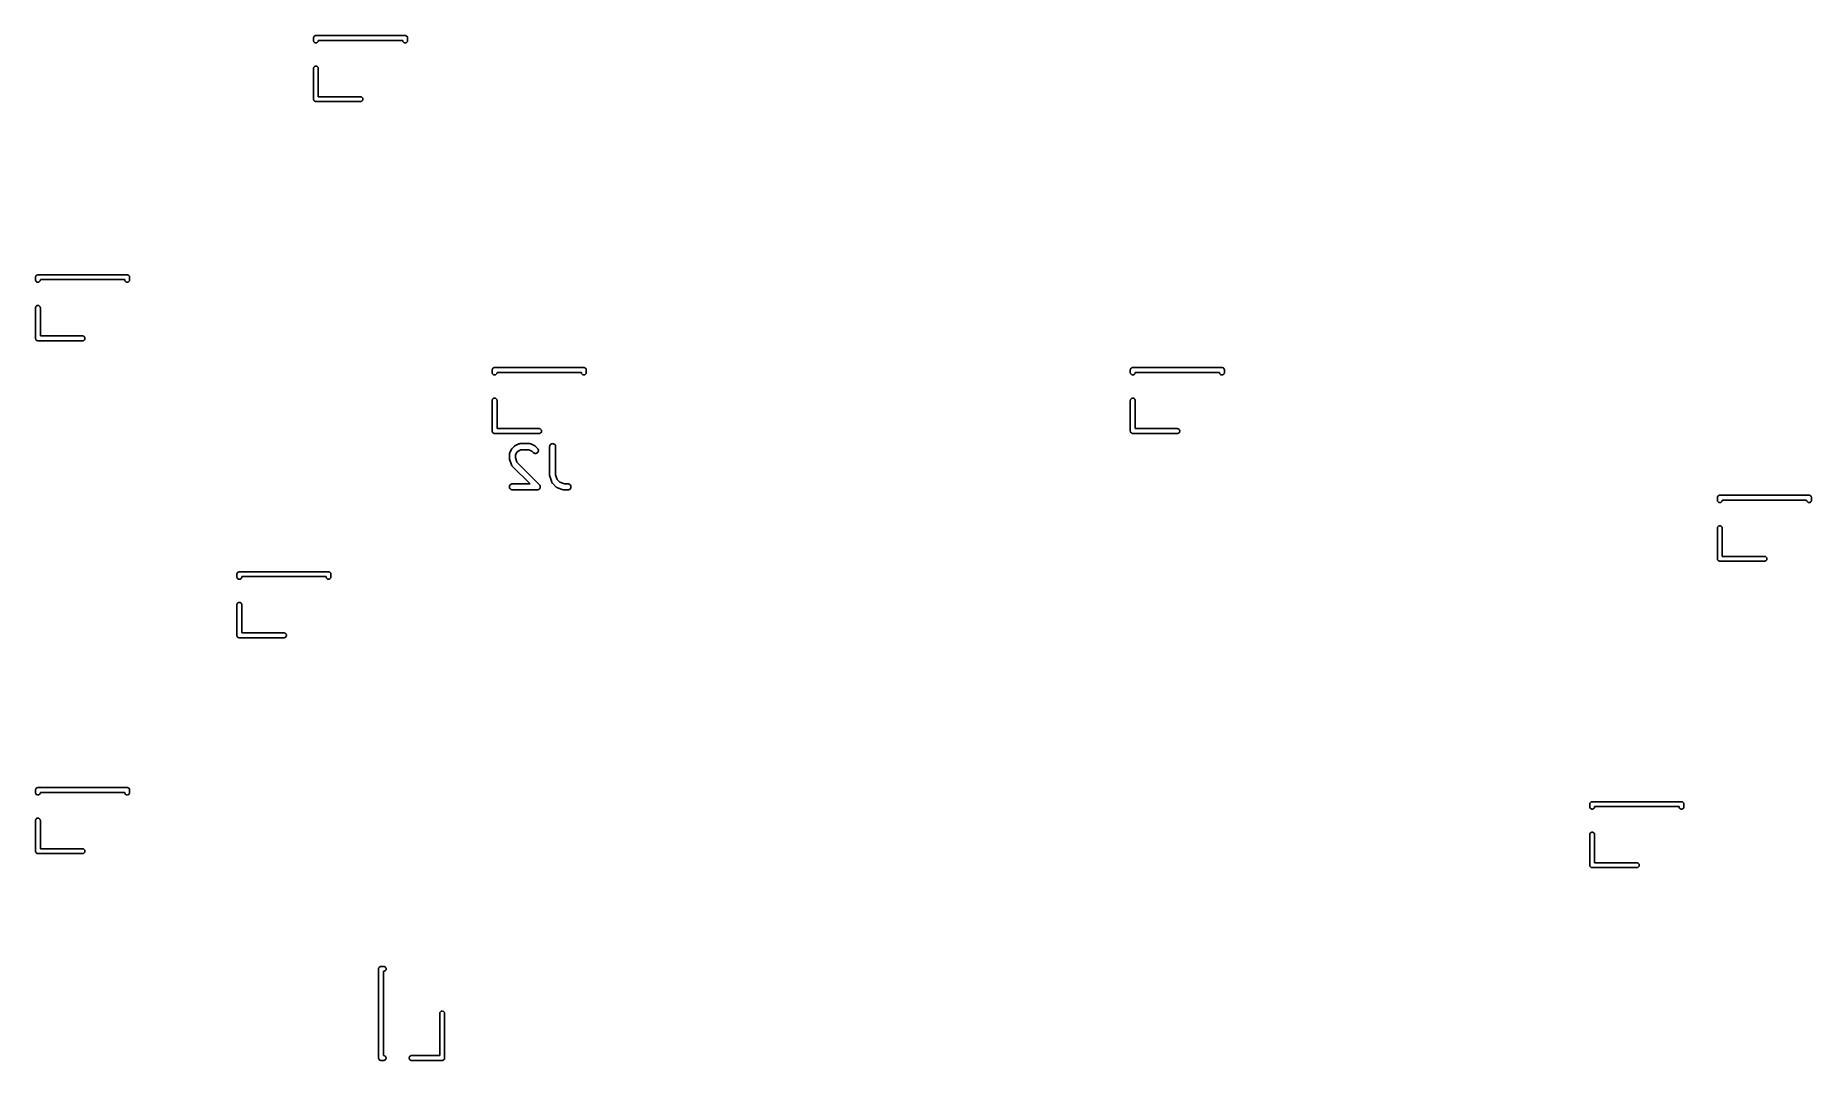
# Model space of a CAD drawing. Extents: x 2.91 to 4.65, y -4.22 to -3.22.
import ezdxf

# ---------------------------------------------------------------- set-up
doc = ezdxf.new("R2010")
doc.units = 0
doc.header["$MEASUREMENT"] = 0
doc.layers.add('BLACK', color=7, linetype='CONTINUOUS')

msp = doc.modelspace()

# ---------------------------------------------------------------- linework, layer by layer
at = {"layer": 'BLACK', "linetype": 'CONTINUOUS'}
for p, q in [((3.18039, -3.21789), (3.18084, -3.21775)), ((3.18084, -3.21775), (3.18118, -3.21772)), ((3.18118, -3.21772), (3.1813, -3.21771)), ((3.1813, -3.21771), (3.18142, -3.21772)), ((3.18142, -3.21772), (3.26858, -3.21772)), ((3.26858, -3.21772), (3.2687, -3.21771)), ((3.2687, -3.21771), (3.26882, -3.21772)), ((3.26882, -3.21772), (3.26882, -3.21772)), ((3.26882, -3.21772), (3.26916, -3.21775)), ((3.26916, -3.21775), (3.26961, -3.21789)), ((3.17893, -3.22008), (3.17897, -3.21962)), ((3.17894, -3.22019), (3.17893, -3.22008)), ((3.17894, -3.22275), (3.17894, -3.22019)), ((3.17897, -3.2231), (3.17894, -3.22275)), ((3.17897, -3.21962), (3.17911, -3.21917)), ((3.17911, -3.22355), (3.17897, -3.2231)), ((3.17911, -3.21917), (3.17933, -3.21876)), ((3.17933, -3.22396), (3.17911, -3.22355)), ((3.17933, -3.21876), (3.17962, -3.2184)), ((3.17962, -3.22432), (3.17933, -3.22396)), ((3.17962, -3.2184), (3.17998, -3.21811)), ((3.17998, -3.22461), (3.17962, -3.22432)), ((3.17998, -3.21811), (3.18039, -3.21789)), ((3.18039, -3.22483), (3.17998, -3.22461)), ((3.18084, -3.22497), (3.18039, -3.22483)), ((3.1813, -3.22501), (3.18084, -3.22497)), ((3.18176, -3.22497), (3.1813, -3.22501)), ((3.18221, -3.22483), (3.18176, -3.22497)), ((3.18262, -3.22461), (3.18221, -3.22483)), ((3.18298, -3.22432), (3.18262, -3.22461)), ((3.18327, -3.22396), (3.18298, -3.22432)), ((3.18349, -3.22355), (3.18327, -3.22396)), ((3.18363, -3.2231), (3.18349, -3.22355)), ((3.18366, -3.22275), (3.18363, -3.2231)), ((3.26634, -3.22244), (3.18366, -3.22244)), ((3.18366, -3.22244), (3.18366, -3.22275)), ((3.26634, -3.22275), (3.26634, -3.22244)), ((3.26637, -3.2231), (3.26634, -3.22275)), ((3.26651, -3.22355), (3.26637, -3.2231)), ((3.26673, -3.22396), (3.26651, -3.22355)), ((3.26702, -3.22432), (3.26673, -3.22396)), ((3.26738, -3.22461), (3.26702, -3.22432)), ((3.26779, -3.22483), (3.26738, -3.22461)), ((3.26824, -3.22497), (3.26779, -3.22483)), ((3.2687, -3.22501), (3.26824, -3.22497)), ((3.26916, -3.22497), (3.2687, -3.22501)), ((3.26961, -3.22483), (3.26916, -3.22497)), ((3.26961, -3.21789), (3.27002, -3.21811)), ((3.27002, -3.22461), (3.26961, -3.22483)), ((3.27002, -3.21811), (3.27038, -3.2184)), ((3.27038, -3.22432), (3.27002, -3.22461)), ((3.27038, -3.2184), (3.27067, -3.21876)), ((3.27067, -3.22396), (3.27038, -3.22432)), ((3.27067, -3.21876), (3.27089, -3.21917)), ((3.27089, -3.22355), (3.27067, -3.22396)), ((3.27089, -3.21917), (3.27103, -3.21962)), ((3.27103, -3.2231), (3.27089, -3.22355)), ((3.27103, -3.21962), (3.27107, -3.22008)), ((3.27106, -3.22275), (3.27103, -3.2231)), ((3.27107, -3.22008), (3.27106, -3.22019)), ((3.27106, -3.22019), (3.27106, -3.22275)), ((3.17894, -3.24988), (3.17897, -3.24954)), ((3.17894, -3.2798), (3.17894, -3.24988)), ((3.17897, -3.24954), (3.17911, -3.24909)), ((3.17911, -3.24909), (3.17933, -3.24868)), ((3.17933, -3.24868), (3.17962, -3.24832)), ((3.17962, -3.24832), (3.17998, -3.24803)), ((3.17998, -3.24803), (3.18039, -3.24781)), ((3.18039, -3.24781), (3.18084, -3.24767)), ((3.18084, -3.24767), (3.1813, -3.24763)), ((3.1813, -3.24763), (3.18176, -3.24767)), ((3.18176, -3.24767), (3.18221, -3.24781)), ((3.18221, -3.24781), (3.18262, -3.24803)), ((3.18262, -3.24803), (3.18298, -3.24832)), ((3.18298, -3.24832), (3.18327, -3.24868)), ((3.18327, -3.24868), (3.18349, -3.24909)), ((3.18349, -3.24909), (3.18363, -3.24954)), ((3.18363, -3.24954), (3.18366, -3.24988)), ((3.18366, -3.24988), (3.18366, -3.27756)), ((3.17893, -3.27992), (3.17894, -3.2798)), ((3.17897, -3.28038), (3.17893, -3.27992)), ((3.17911, -3.28083), (3.17897, -3.28038)), ((3.17933, -3.28124), (3.17911, -3.28083)), ((3.17962, -3.2816), (3.17933, -3.28124)), ((3.17998, -3.28189), (3.17962, -3.2816)), ((3.18039, -3.28211), (3.17998, -3.28189)), ((3.18084, -3.28225), (3.18039, -3.28211)), ((3.18118, -3.28228), (3.18084, -3.28225)), ((3.1813, -3.28229), (3.18118, -3.28228)), ((3.18118, -3.28228), (3.18118, -3.28228)), ((3.18142, -3.28228), (3.1813, -3.28229)), ((3.22512, -3.28228), (3.18142, -3.28228)), ((3.18366, -3.27756), (3.22512, -3.27756)), ((3.22512, -3.27756), (3.22546, -3.27759)), ((3.22546, -3.28225), (3.22512, -3.28228)), ((3.22546, -3.27759), (3.22591, -3.27773)), ((3.22591, -3.28211), (3.22546, -3.28225)), ((3.22591, -3.27773), (3.22632, -3.27795)), ((3.22632, -3.28189), (3.22591, -3.28211)), ((3.22632, -3.27795), (3.22668, -3.27824)), ((3.22668, -3.2816), (3.22632, -3.28189)), ((3.22668, -3.27824), (3.22697, -3.2786)), ((3.22697, -3.28124), (3.22668, -3.2816)), ((3.22697, -3.2786), (3.22719, -3.27901)), ((3.22719, -3.28083), (3.22697, -3.28124)), ((3.22719, -3.27901), (3.22733, -3.27946)), ((3.22733, -3.28038), (3.22719, -3.28083)), ((3.22733, -3.27946), (3.22737, -3.27992)), ((3.22737, -3.27992), (3.22733, -3.28038)), ((2.90668, -3.45433), (2.90673, -3.45387)), ((2.90669, -3.45445), (2.90668, -3.45433)), ((2.90669, -3.45701), (2.90669, -3.45445)), ((2.90673, -3.45735), (2.90669, -3.45701)), ((2.90673, -3.45387), (2.90686, -3.45342)), ((2.90686, -3.4578), (2.90673, -3.45735)), ((2.90686, -3.45342), (2.90708, -3.45301)), ((2.90708, -3.45821), (2.90686, -3.4578)), ((2.90708, -3.45301), (2.90738, -3.45265)), ((2.90738, -3.45857), (2.90708, -3.45821)), ((2.90738, -3.45265), (2.90774, -3.45236)), ((2.90774, -3.45886), (2.90738, -3.45857)), ((2.90774, -3.45236), (2.90815, -3.45214)), ((2.90815, -3.45908), (2.90774, -3.45886)), ((2.90815, -3.45214), (2.90859, -3.452)), ((2.90859, -3.45922), (2.90815, -3.45908)), ((2.90859, -3.452), (2.90894, -3.45197)), ((2.90906, -3.45926), (2.90859, -3.45922)), ((2.90894, -3.45197), (2.90906, -3.45196)), ((2.90906, -3.45196), (2.90917, -3.45197)), ((2.90952, -3.45922), (2.90906, -3.45926)), ((2.90917, -3.45197), (2.99634, -3.45197)), ((2.90996, -3.45908), (2.90952, -3.45922)), ((2.91037, -3.45886), (2.90996, -3.45908)), ((2.91073, -3.45857), (2.91037, -3.45886)), ((2.91103, -3.45821), (2.91073, -3.45857)), ((2.91125, -3.4578), (2.91103, -3.45821)), ((2.91138, -3.45735), (2.91125, -3.4578)), ((2.91142, -3.45701), (2.91138, -3.45735)), ((2.99409, -3.45669), (2.91142, -3.45669)), ((2.91142, -3.45669), (2.91142, -3.45701)), ((2.99409, -3.45701), (2.99409, -3.45669)), ((2.99413, -3.45735), (2.99409, -3.45701)), ((2.99426, -3.4578), (2.99413, -3.45735)), ((2.99448, -3.45821), (2.99426, -3.4578)), ((2.99478, -3.45857), (2.99448, -3.45821)), ((2.99514, -3.45886), (2.99478, -3.45857)), ((2.99555, -3.45908), (2.99514, -3.45886)), ((2.99599, -3.45922), (2.99555, -3.45908)), ((2.99646, -3.45926), (2.99599, -3.45922)), ((2.99634, -3.45197), (2.99646, -3.45196)), ((2.99646, -3.45196), (2.99657, -3.45197)), ((2.99692, -3.45922), (2.99646, -3.45926)), ((2.99657, -3.45197), (2.99657, -3.45197)), ((2.99657, -3.45197), (2.99692, -3.452)), ((2.99692, -3.452), (2.99737, -3.45214)), ((2.99737, -3.45908), (2.99692, -3.45922)), ((2.99737, -3.45214), (2.99778, -3.45236)), ((2.99778, -3.45886), (2.99737, -3.45908)), ((2.99778, -3.45236), (2.99814, -3.45265)), ((2.99814, -3.45857), (2.99778, -3.45886)), ((2.99814, -3.45265), (2.99843, -3.45301)), ((2.99843, -3.45821), (2.99814, -3.45857)), ((2.99843, -3.45301), (2.99865, -3.45342)), ((2.99865, -3.4578), (2.99843, -3.45821)), ((2.99865, -3.45342), (2.99878, -3.45387)), ((2.99878, -3.45735), (2.99865, -3.4578)), ((2.99878, -3.45387), (2.99883, -3.45433)), ((2.99882, -3.45701), (2.99878, -3.45735)), ((2.99883, -3.45433), (2.99882, -3.45445)), ((2.99882, -3.45445), (2.99882, -3.45701)), ((2.90669, -3.48414), (2.90673, -3.48379)), ((2.90669, -3.51406), (2.90669, -3.48414)), ((2.90673, -3.48379), (2.90686, -3.48334)), ((2.90686, -3.48334), (2.90708, -3.48293)), ((2.90708, -3.48293), (2.90738, -3.48257)), ((2.90738, -3.48257), (2.90774, -3.48228)), ((2.90774, -3.48228), (2.90815, -3.48206)), ((2.90815, -3.48206), (2.90859, -3.48192)), ((2.90859, -3.48192), (2.90906, -3.48188)), ((2.90906, -3.48188), (2.90952, -3.48192)), ((2.90952, -3.48192), (2.90996, -3.48206)), ((2.90996, -3.48206), (2.91037, -3.48228)), ((2.91037, -3.48228), (2.91073, -3.48257)), ((2.91073, -3.48257), (2.91103, -3.48293)), ((2.91103, -3.48293), (2.91125, -3.48334)), ((2.91125, -3.48334), (2.91138, -3.48379)), ((2.91138, -3.48379), (2.91142, -3.48414)), ((2.91142, -3.48414), (2.91142, -3.51181)), ((2.91142, -3.51181), (2.95287, -3.51181)), ((2.95287, -3.51181), (2.95322, -3.51185)), ((2.95322, -3.51185), (2.95366, -3.51198)), ((2.95366, -3.51198), (2.95407, -3.5122)), ((2.95407, -3.5122), (2.95443, -3.51249)), ((2.95443, -3.51249), (2.95473, -3.51285)), ((2.95473, -3.51285), (2.95495, -3.51326)), ((2.95495, -3.51326), (2.95508, -3.51371)), ((2.90668, -3.51417), (2.90669, -3.51406)), ((2.90673, -3.51464), (2.90668, -3.51417)), ((2.90686, -3.51508), (2.90673, -3.51464)), ((2.90708, -3.51549), (2.90686, -3.51508)), ((2.90738, -3.51585), (2.90708, -3.51549)), ((2.90774, -3.51615), (2.90738, -3.51585)), ((2.90815, -3.51637), (2.90774, -3.51615)), ((2.90859, -3.5165), (2.90815, -3.51637)), ((2.90894, -3.51654), (2.90859, -3.5165)), ((2.90906, -3.51655), (2.90894, -3.51654)), ((2.90894, -3.51654), (2.90894, -3.51654)), ((2.90917, -3.51654), (2.90906, -3.51655)), ((2.95287, -3.51654), (2.90917, -3.51654)), ((2.95322, -3.5165), (2.95287, -3.51654)), ((2.95366, -3.51637), (2.95322, -3.5165)), ((2.95407, -3.51615), (2.95366, -3.51637)), ((2.95443, -3.51585), (2.95407, -3.51615)), ((2.95473, -3.51549), (2.95443, -3.51585)), ((2.95495, -3.51508), (2.95473, -3.51549)), ((2.95508, -3.51464), (2.95495, -3.51508)), ((2.95508, -3.51371), (2.95513, -3.51417)), ((2.95513, -3.51417), (2.95508, -3.51464)), ((3.35393, -3.54508), (3.35397, -3.54462)), ((3.35394, -3.54519), (3.35393, -3.54508)), ((3.35394, -3.54775), (3.35394, -3.54519)), ((3.35397, -3.5481), (3.35394, -3.54775)), ((3.35397, -3.54462), (3.35411, -3.54417)), ((3.35411, -3.54855), (3.35397, -3.5481)), ((3.35411, -3.54417), (3.35433, -3.54376)), ((3.35433, -3.54376), (3.35462, -3.5434)), ((3.35462, -3.5434), (3.35498, -3.54311)), ((3.35498, -3.54311), (3.35539, -3.54289)), ((3.35539, -3.54289), (3.35584, -3.54275)), ((3.35584, -3.54275), (3.35618, -3.54272)), ((3.35618, -3.54272), (3.3563, -3.54271)), ((3.3563, -3.54271), (3.35642, -3.54272)), ((3.35642, -3.54272), (3.44358, -3.54272)), ((3.35863, -3.5481), (3.35849, -3.54855)), ((3.35866, -3.54775), (3.35863, -3.5481)), ((3.44134, -3.54744), (3.35866, -3.54744)), ((3.35866, -3.54744), (3.35866, -3.54775)), ((3.44134, -3.54775), (3.44134, -3.54744)), ((3.44137, -3.5481), (3.44134, -3.54775)), ((3.44151, -3.54855), (3.44137, -3.5481)), ((3.44358, -3.54272), (3.4437, -3.54271)), ((3.4437, -3.54271), (3.44382, -3.54272)), ((3.44382, -3.54272), (3.44382, -3.54272)), ((3.44382, -3.54272), (3.44416, -3.54275)), ((3.44416, -3.54275), (3.44461, -3.54289)), ((3.44461, -3.54289), (3.44502, -3.54311)), ((3.44502, -3.54311), (3.44538, -3.5434)), ((3.44538, -3.5434), (3.44567, -3.54376)), ((3.44567, -3.54376), (3.44589, -3.54417)), ((3.44589, -3.54417), (3.44603, -3.54462)), ((3.44603, -3.5481), (3.44589, -3.54855)), ((3.44603, -3.54462), (3.44607, -3.54508)), ((3.44606, -3.54775), (3.44603, -3.5481)), ((3.44607, -3.54508), (3.44606, -3.54519)), ((3.44606, -3.54519), (3.44606, -3.54775)), ((3.97893, -3.54508), (3.97897, -3.54462)), ((3.97894, -3.54519), (3.97893, -3.54508)), ((3.97894, -3.54775), (3.97894, -3.54519)), ((3.97897, -3.5481), (3.97894, -3.54775)), ((3.97897, -3.54462), (3.97911, -3.54417)), ((3.97911, -3.54855), (3.97897, -3.5481)), ((3.97911, -3.54417), (3.97933, -3.54376)), ((3.97933, -3.54376), (3.97962, -3.5434)), ((3.97962, -3.5434), (3.97998, -3.54311)), ((3.97998, -3.54311), (3.98039, -3.54289)), ((3.98039, -3.54289), (3.98084, -3.54275)), ((3.98084, -3.54275), (3.98118, -3.54272)), ((3.98118, -3.54272), (3.9813, -3.54271)), ((3.9813, -3.54271), (3.98142, -3.54272)), ((3.98142, -3.54272), (4.06858, -3.54272)), ((3.98363, -3.5481), (3.98349, -3.54855)), ((3.98366, -3.54775), (3.98363, -3.5481)), ((4.06634, -3.54744), (3.98366, -3.54744)), ((3.98366, -3.54744), (3.98366, -3.54775)), ((4.06634, -3.54775), (4.06634, -3.54744)), ((4.06637, -3.5481), (4.06634, -3.54775)), ((4.06651, -3.54855), (4.06637, -3.5481)), ((4.06858, -3.54272), (4.0687, -3.54271)), ((4.0687, -3.54271), (4.06882, -3.54272)), ((4.06882, -3.54272), (4.06882, -3.54272)), ((4.06882, -3.54272), (4.06916, -3.54275)), ((4.06916, -3.54275), (4.06961, -3.54289)), ((4.06961, -3.54289), (4.07002, -3.54311)), ((4.07002, -3.54311), (4.07038, -3.5434)), ((4.07038, -3.5434), (4.07067, -3.54376)), ((4.07067, -3.54376), (4.07089, -3.54417)), ((4.07089, -3.54417), (4.07103, -3.54462)), ((4.07103, -3.5481), (4.07089, -3.54855)), ((4.07103, -3.54462), (4.07107, -3.54508)), ((4.07106, -3.54775), (4.07103, -3.5481)), ((4.07107, -3.54508), (4.07106, -3.54519)), ((4.07106, -3.54519), (4.07106, -3.54775)), ((3.35433, -3.54896), (3.35411, -3.54855)), ((3.35462, -3.54932), (3.35433, -3.54896)), ((3.35498, -3.54961), (3.35462, -3.54932)), ((3.35539, -3.54983), (3.35498, -3.54961)), ((3.35584, -3.54997), (3.35539, -3.54983)), ((3.3563, -3.55001), (3.35584, -3.54997)), ((3.35676, -3.54997), (3.3563, -3.55001)), ((3.35721, -3.54983), (3.35676, -3.54997)), ((3.35762, -3.54961), (3.35721, -3.54983)), ((3.35798, -3.54932), (3.35762, -3.54961)), ((3.35827, -3.54896), (3.35798, -3.54932)), ((3.35849, -3.54855), (3.35827, -3.54896)), ((3.44173, -3.54896), (3.44151, -3.54855)), ((3.44202, -3.54932), (3.44173, -3.54896)), ((3.44238, -3.54961), (3.44202, -3.54932)), ((3.44279, -3.54983), (3.44238, -3.54961)), ((3.44324, -3.54997), (3.44279, -3.54983)), ((3.4437, -3.55001), (3.44324, -3.54997)), ((3.44416, -3.54997), (3.4437, -3.55001)), ((3.44461, -3.54983), (3.44416, -3.54997)), ((3.44502, -3.54961), (3.44461, -3.54983)), ((3.44538, -3.54932), (3.44502, -3.54961)), ((3.44567, -3.54896), (3.44538, -3.54932)), ((3.44589, -3.54855), (3.44567, -3.54896)), ((3.97933, -3.54896), (3.97911, -3.54855)), ((3.97962, -3.54932), (3.97933, -3.54896)), ((3.97998, -3.54961), (3.97962, -3.54932)), ((3.98039, -3.54983), (3.97998, -3.54961)), ((3.98084, -3.54997), (3.98039, -3.54983)), ((3.9813, -3.55001), (3.98084, -3.54997)), ((3.98176, -3.54997), (3.9813, -3.55001)), ((3.98221, -3.54983), (3.98176, -3.54997)), ((3.98262, -3.54961), (3.98221, -3.54983)), ((3.98298, -3.54932), (3.98262, -3.54961)), ((3.98327, -3.54896), (3.98298, -3.54932)), ((3.98349, -3.54855), (3.98327, -3.54896)), ((4.06673, -3.54896), (4.06651, -3.54855)), ((4.06702, -3.54932), (4.06673, -3.54896)), ((4.06738, -3.54961), (4.06702, -3.54932)), ((4.06779, -3.54983), (4.06738, -3.54961)), ((4.06824, -3.54997), (4.06779, -3.54983)), ((4.0687, -3.55001), (4.06824, -3.54997)), ((4.06916, -3.54997), (4.0687, -3.55001)), ((4.06961, -3.54983), (4.06916, -3.54997)), ((4.07002, -3.54961), (4.06961, -3.54983)), ((4.07038, -3.54932), (4.07002, -3.54961)), ((4.07067, -3.54896), (4.07038, -3.54932)), ((4.07089, -3.54855), (4.07067, -3.54896)), ((3.35394, -3.57488), (3.35397, -3.57454)), ((3.35394, -3.6048), (3.35394, -3.57488)), ((3.35397, -3.57454), (3.35411, -3.57409)), ((3.35411, -3.57409), (3.35433, -3.57368)), ((3.35433, -3.57368), (3.35462, -3.57332)), ((3.35462, -3.57332), (3.35498, -3.57303)), ((3.35498, -3.57303), (3.35539, -3.57281)), ((3.35539, -3.57281), (3.35584, -3.57267)), ((3.35584, -3.57267), (3.3563, -3.57263)), ((3.3563, -3.57263), (3.35676, -3.57267)), ((3.35676, -3.57267), (3.35721, -3.57281)), ((3.35721, -3.57281), (3.35762, -3.57303)), ((3.35762, -3.57303), (3.35798, -3.57332)), ((3.35798, -3.57332), (3.35827, -3.57368)), ((3.35827, -3.57368), (3.35849, -3.57409)), ((3.35849, -3.57409), (3.35863, -3.57454)), ((3.35863, -3.57454), (3.35866, -3.57488)), ((3.35866, -3.57488), (3.35866, -3.60256)), ((3.97894, -3.57488), (3.97897, -3.57454)), ((3.97894, -3.6048), (3.97894, -3.57488)), ((3.97897, -3.57454), (3.97911, -3.57409)), ((3.97911, -3.57409), (3.97933, -3.57368)), ((3.97933, -3.57368), (3.97962, -3.57332)), ((3.97962, -3.57332), (3.97998, -3.57303)), ((3.97998, -3.57303), (3.98039, -3.57281)), ((3.98039, -3.57281), (3.98084, -3.57267)), ((3.98084, -3.57267), (3.9813, -3.57263)), ((3.9813, -3.57263), (3.98176, -3.57267)), ((3.98176, -3.57267), (3.98221, -3.57281)), ((3.98221, -3.57281), (3.98262, -3.57303)), ((3.98262, -3.57303), (3.98298, -3.57332)), ((3.98298, -3.57332), (3.98327, -3.57368)), ((3.98327, -3.57368), (3.98349, -3.57409)), ((3.98349, -3.57409), (3.98363, -3.57454)), ((3.98363, -3.57454), (3.98366, -3.57488)), ((3.98366, -3.57488), (3.98366, -3.60256)), ((3.35393, -3.60492), (3.35394, -3.6048)), ((3.35397, -3.60538), (3.35393, -3.60492)), ((3.35411, -3.60583), (3.35397, -3.60538)), ((3.35433, -3.60624), (3.35411, -3.60583)), ((3.35462, -3.6066), (3.35433, -3.60624)), ((3.35498, -3.60689), (3.35462, -3.6066)), ((3.35539, -3.60711), (3.35498, -3.60689)), ((3.35584, -3.60725), (3.35539, -3.60711)), ((3.35618, -3.60728), (3.35584, -3.60725)), ((3.3563, -3.60729), (3.35618, -3.60728)), ((3.35618, -3.60728), (3.35618, -3.60728)), ((3.35642, -3.60728), (3.3563, -3.60729)), ((3.40012, -3.60728), (3.35642, -3.60728)), ((3.35866, -3.60256), (3.40012, -3.60256)), ((3.37618, -3.61941), (3.37993, -3.61753)), ((3.37993, -3.61753), (3.37997, -3.61751)), ((3.37997, -3.61751), (3.38005, -3.61748)), ((3.38005, -3.61748), (3.38013, -3.61744)), ((3.38013, -3.61744), (3.38032, -3.61738)), ((3.38032, -3.61738), (3.38051, -3.61731)), ((3.38051, -3.61731), (3.3806, -3.6173)), ((3.3806, -3.6173), (3.38068, -3.61728)), ((3.38068, -3.61728), (3.38088, -3.61726)), ((3.38088, -3.61726), (3.38108, -3.61722)), ((3.38108, -3.61722), (3.38117, -3.61723)), ((3.38117, -3.61723), (3.38125, -3.61722)), ((3.38125, -3.61722), (3.39063, -3.61722)), ((3.39063, -3.61722), (3.39067, -3.61722)), ((3.39067, -3.61722), (3.39075, -3.61723)), ((3.39075, -3.61723), (3.39084, -3.61723)), ((3.39084, -3.61723), (3.39104, -3.61726)), ((3.39104, -3.61726), (3.39124, -3.61728)), ((3.39124, -3.61728), (3.39132, -3.61731)), ((3.39132, -3.61731), (3.39141, -3.61733)), ((3.39141, -3.61733), (3.3916, -3.6174)), ((3.3916, -3.6174), (3.39179, -3.61746)), ((3.39179, -3.61746), (3.39187, -3.6175)), ((3.39187, -3.6175), (3.39195, -3.61753)), ((3.39195, -3.61753), (3.3957, -3.61941)), ((3.40012, -3.60256), (3.40046, -3.60259)), ((3.40046, -3.60725), (3.40012, -3.60728)), ((3.40046, -3.60259), (3.40091, -3.60273)), ((3.40091, -3.60711), (3.40046, -3.60725)), ((3.40091, -3.60273), (3.40132, -3.60295)), ((3.40132, -3.60689), (3.40091, -3.60711)), ((3.40132, -3.60295), (3.40168, -3.60324)), ((3.40168, -3.6066), (3.40132, -3.60689)), ((3.40168, -3.60324), (3.40197, -3.6036)), ((3.40197, -3.60624), (3.40168, -3.6066)), ((3.40197, -3.6036), (3.40219, -3.60401)), ((3.40219, -3.60583), (3.40197, -3.60624)), ((3.40219, -3.60401), (3.40233, -3.60446)), ((3.40233, -3.60538), (3.40219, -3.60583)), ((3.40233, -3.60446), (3.40237, -3.60492)), ((3.40237, -3.60492), (3.40233, -3.60538)), ((3.41106, -3.61806), (3.41151, -3.6177)), ((3.41151, -3.6177), (3.41202, -3.61743)), ((3.41202, -3.61743), (3.41257, -3.61727)), ((3.41257, -3.61727), (3.41314, -3.61722)), ((3.41314, -3.61722), (3.41372, -3.61728)), ((3.41372, -3.61728), (3.41427, -3.61745)), ((3.41427, -3.61745), (3.41477, -3.61772)), ((3.41477, -3.61772), (3.41522, -3.61809)), ((3.97893, -3.60492), (3.97894, -3.6048)), ((3.97897, -3.60538), (3.97893, -3.60492)), ((3.97911, -3.60583), (3.97897, -3.60538)), ((3.97933, -3.60624), (3.97911, -3.60583)), ((3.97962, -3.6066), (3.97933, -3.60624)), ((3.97998, -3.60689), (3.97962, -3.6066)), ((3.98039, -3.60711), (3.97998, -3.60689)), ((3.98084, -3.60725), (3.98039, -3.60711)), ((3.98118, -3.60728), (3.98084, -3.60725)), ((3.9813, -3.60729), (3.98118, -3.60728)), ((3.98118, -3.60728), (3.98118, -3.60728)), ((3.98142, -3.60728), (3.9813, -3.60729)), ((4.02512, -3.60728), (3.98142, -3.60728)), ((3.98366, -3.60256), (4.02512, -3.60256)), ((4.02512, -3.60256), (4.02546, -3.60259)), ((4.02546, -3.60725), (4.02512, -3.60728)), ((4.02546, -3.60259), (4.02591, -3.60273)), ((4.02591, -3.60711), (4.02546, -3.60725)), ((4.02591, -3.60273), (4.02632, -3.60295)), ((4.02632, -3.60689), (4.02591, -3.60711)), ((4.02632, -3.60295), (4.02668, -3.60324)), ((4.02668, -3.6066), (4.02632, -3.60689)), ((4.02668, -3.60324), (4.02697, -3.6036)), ((4.02697, -3.60624), (4.02668, -3.6066)), ((4.02697, -3.6036), (4.02719, -3.60401)), ((4.02719, -3.60583), (4.02697, -3.60624)), ((4.02719, -3.60401), (4.02733, -3.60446)), ((4.02733, -3.60538), (4.02719, -3.60583)), ((4.02733, -3.60446), (4.02737, -3.60492)), ((4.02737, -3.60492), (4.02733, -3.60538)), ((3.3708, -3.62763), (3.37081, -3.62754)), ((3.3708, -3.62767), (3.3708, -3.62763)), ((3.3708, -3.63142), (3.3708, -3.62767)), ((3.37082, -3.63159), (3.3708, -3.63142)), ((3.37081, -3.62746), (3.37084, -3.62726)), ((3.37081, -3.62754), (3.37081, -3.62746)), ((3.37082, -3.63175), (3.37082, -3.63159)), ((3.37084, -3.63187), (3.37082, -3.63175)), ((3.37084, -3.62726), (3.37087, -3.62706)), ((3.37086, -3.63199), (3.37084, -3.63187)), ((3.3709, -3.63215), (3.37086, -3.63199)), ((3.37087, -3.62706), (3.37089, -3.62697)), ((3.37089, -3.62697), (3.37091, -3.62689)), ((3.37094, -3.63232), (3.3709, -3.63215)), ((3.37091, -3.62689), (3.37098, -3.6267)), ((3.37095, -3.63235), (3.37094, -3.63232)), ((3.37283, -3.63798), (3.37095, -3.63235)), ((3.37098, -3.6267), (3.37104, -3.62651)), ((3.37104, -3.62651), (3.37108, -3.62643)), ((3.37108, -3.62643), (3.37111, -3.62635)), ((3.37111, -3.62635), (3.37299, -3.6226)), ((3.37299, -3.6226), (3.37301, -3.62256)), ((3.37301, -3.62256), (3.3731, -3.62243)), ((3.3731, -3.62243), (3.37317, -3.62228)), ((3.37317, -3.62228), (3.37325, -3.62218)), ((3.37325, -3.62218), (3.37332, -3.62208)), ((3.37332, -3.62208), (3.37343, -3.62196)), ((3.37343, -3.62196), (3.37354, -3.62183)), ((3.37354, -3.62183), (3.37541, -3.61996)), ((3.37541, -3.61996), (3.37544, -3.61993)), ((3.37544, -3.61993), (3.37557, -3.61983)), ((3.37557, -3.61983), (3.37569, -3.61971)), ((3.37569, -3.61971), (3.3758, -3.61965)), ((3.3758, -3.61965), (3.37589, -3.61957)), ((3.37589, -3.61957), (3.37604, -3.61949)), ((3.37604, -3.61949), (3.37618, -3.61941)), ((3.37805, -3.62567), (3.37671, -3.62837)), ((3.37671, -3.62837), (3.37671, -3.63094)), ((3.37671, -3.63094), (3.37821, -3.63545)), ((3.37925, -3.62447), (3.37805, -3.62567)), ((3.38195, -3.62313), (3.37925, -3.62447)), ((3.38993, -3.62313), (3.38195, -3.62313)), ((3.39263, -3.62447), (3.38993, -3.62313)), ((3.39416, -3.62601), (3.39263, -3.62447)), ((3.39461, -3.62638), (3.39416, -3.62601)), ((3.39512, -3.62665), (3.39461, -3.62638)), ((3.39567, -3.62682), (3.39512, -3.62665)), ((3.39624, -3.62687), (3.39567, -3.62682)), ((3.3957, -3.61941), (3.39573, -3.61942)), ((3.39573, -3.61942), (3.39587, -3.61952)), ((3.39587, -3.61952), (3.39602, -3.61959)), ((3.39602, -3.61959), (3.39611, -3.61967)), ((3.39611, -3.61967), (3.39622, -3.61974)), ((3.39622, -3.61974), (3.39634, -3.61985)), ((3.39681, -3.62682), (3.39624, -3.62687)), ((3.39634, -3.61985), (3.39646, -3.61996)), ((3.39646, -3.61996), (3.39834, -3.62183)), ((3.39737, -3.62666), (3.39681, -3.62682)), ((3.39788, -3.62639), (3.39737, -3.62666)), ((3.39832, -3.62602), (3.39788, -3.62639)), ((3.39869, -3.62558), (3.39832, -3.62602)), ((3.39834, -3.62183), (3.39837, -3.62186)), ((3.39837, -3.62186), (3.39873, -3.62231)), ((3.39897, -3.62508), (3.39869, -3.62558)), ((3.39873, -3.62231), (3.39899, -3.62283)), ((3.39914, -3.62453), (3.39897, -3.62508)), ((3.39899, -3.62283), (3.39915, -3.62338)), ((3.3992, -3.62395), (3.39914, -3.62453)), ((3.39915, -3.62338), (3.3992, -3.62395)), ((3.41017, -3.62013), (3.41024, -3.61956)), ((3.41017, -3.62017), (3.41017, -3.62013)), ((3.41017, -3.64829), (3.41017, -3.62017)), ((3.41024, -3.61956), (3.41041, -3.61901)), ((3.41041, -3.61901), (3.41069, -3.6185)), ((3.41069, -3.6185), (3.41106, -3.61806)), ((3.41522, -3.61809), (3.41558, -3.61854)), ((3.41558, -3.61854), (3.41585, -3.61905)), ((3.41585, -3.61905), (3.41602, -3.6196)), ((3.41602, -3.6196), (3.41608, -3.62017)), ((3.41608, -3.62017), (3.41608, -3.64781)), ((3.37286, -3.63806), (3.37283, -3.63798)), ((3.37289, -3.63814), (3.37286, -3.63806)), ((3.37298, -3.63832), (3.37289, -3.63814)), ((3.37306, -3.63851), (3.37298, -3.63832)), ((3.37311, -3.63858), (3.37306, -3.63851)), ((3.37315, -3.63865), (3.37311, -3.63858)), ((3.37328, -3.63881), (3.37315, -3.63865)), ((3.37339, -3.63898), (3.37328, -3.63881)), ((3.37346, -3.63904), (3.37339, -3.63898)), ((3.37351, -3.6391), (3.37346, -3.63904)), ((3.37354, -3.63913), (3.37351, -3.6391)), ((3.391, -3.65659), (3.37354, -3.63913)), ((3.37821, -3.63545), (3.40021, -3.65745)), ((3.41019, -3.64846), (3.41017, -3.64829)), ((3.41019, -3.64862), (3.41019, -3.64846)), ((3.41021, -3.64874), (3.41019, -3.64862)), ((3.41023, -3.64887), (3.41021, -3.64874)), ((3.41027, -3.64903), (3.41023, -3.64887)), ((3.41031, -3.64919), (3.41027, -3.64903)), ((3.41032, -3.64923), (3.41031, -3.64919)), ((3.4122, -3.65485), (3.41032, -3.64923)), ((3.41608, -3.64781), (3.41758, -3.65232)), ((3.41758, -3.65232), (3.42034, -3.65509)), ((3.3708, -3.65952), (3.37086, -3.65895)), ((3.37085, -3.6601), (3.3708, -3.65952)), ((3.37102, -3.66065), (3.37085, -3.6601)), ((3.37086, -3.65895), (3.37103, -3.6584)), ((3.37128, -3.66116), (3.37102, -3.66065)), ((3.37103, -3.6584), (3.37131, -3.65789)), ((3.37164, -3.66161), (3.37128, -3.66116)), ((3.37131, -3.65789), (3.37167, -3.65745)), ((3.37209, -3.66198), (3.37164, -3.66161)), ((3.37167, -3.65745), (3.37212, -3.65708)), ((3.37259, -3.66226), (3.37209, -3.66198)), ((3.37212, -3.65708), (3.37263, -3.65681)), ((3.37314, -3.66243), (3.37259, -3.66226)), ((3.37263, -3.65681), (3.37318, -3.65665)), ((3.37371, -3.66249), (3.37314, -3.66243)), ((3.37318, -3.65665), (3.37375, -3.65659)), ((3.37375, -3.6625), (3.37371, -3.66249)), ((3.37375, -3.65659), (3.391, -3.65659)), ((3.39813, -3.6625), (3.37375, -3.6625)), ((3.39841, -3.66247), (3.39813, -3.6625)), ((3.39869, -3.66244), (3.39841, -3.66247)), ((3.3987, -3.66244), (3.39869, -3.66244)), ((3.39869, -3.66244), (3.39869, -3.66244)), ((3.39897, -3.66236), (3.3987, -3.66244)), ((3.39924, -3.66228), (3.39897, -3.66236)), ((3.39925, -3.66227), (3.39924, -3.66228)), ((3.3995, -3.66214), (3.39925, -3.66227)), ((3.39925, -3.66227), (3.39925, -3.66227)), ((3.39975, -3.66201), (3.3995, -3.66214)), ((3.39976, -3.662), (3.39975, -3.662)), ((3.39975, -3.662), (3.39975, -3.66201)), ((3.39998, -3.66182), (3.39976, -3.662)), ((3.4002, -3.66164), (3.39998, -3.66182)), ((3.40021, -3.66164), (3.4002, -3.66164)), ((3.4002, -3.66164), (3.4002, -3.66164)), ((3.40021, -3.65745), (3.40023, -3.65748)), ((3.40039, -3.66142), (3.40021, -3.66164)), ((3.40023, -3.65748), (3.40023, -3.65748)), ((3.40023, -3.65748), (3.40024, -3.65748)), ((3.40024, -3.65748), (3.40024, -3.65748)), ((3.40024, -3.65748), (3.40042, -3.65771)), ((3.40057, -3.6612), (3.40039, -3.66142)), ((3.40042, -3.65771), (3.4006, -3.65793)), ((3.40071, -3.66094), (3.40057, -3.66119)), ((3.40057, -3.66119), (3.40057, -3.6612)), ((3.40057, -3.6612), (3.40057, -3.6612)), ((3.4006, -3.65793), (3.4006, -3.65793)), ((3.4006, -3.65793), (3.4006, -3.65793)), ((3.4006, -3.65793), (3.40073, -3.65818)), ((3.40084, -3.6607), (3.40071, -3.66094)), ((3.40073, -3.65818), (3.40086, -3.65844)), ((3.40085, -3.66069), (3.40084, -3.66069)), ((3.40084, -3.66069), (3.40084, -3.6607)), ((3.40094, -3.6604), (3.40085, -3.66069)), ((3.40086, -3.65844), (3.40086, -3.65844)), ((3.40086, -3.65844), (3.40087, -3.65845)), ((3.40087, -3.65845), (3.40095, -3.65872)), ((3.40102, -3.66015), (3.40094, -3.6604)), ((3.40095, -3.65872), (3.40103, -3.65899)), ((3.40105, -3.65985), (3.40102, -3.66014)), ((3.40102, -3.66014), (3.40102, -3.66014)), ((3.40102, -3.66014), (3.40102, -3.66015)), ((3.40103, -3.65899), (3.40103, -3.65899)), ((3.40103, -3.65899), (3.40103, -3.659)), ((3.40103, -3.659), (3.40105, -3.65929)), ((3.40105, -3.65929), (3.40108, -3.65956)), ((3.40108, -3.65957), (3.40105, -3.65985)), ((3.40108, -3.65956), (3.40108, -3.65957)), ((3.40108, -3.65957), (3.40108, -3.65957)), ((3.41223, -3.65493), (3.4122, -3.65485)), ((3.41226, -3.65501), (3.41223, -3.65493)), ((3.41235, -3.65519), (3.41226, -3.65501)), ((3.41243, -3.65538), (3.41235, -3.65519)), ((3.41248, -3.65545), (3.41243, -3.65538)), ((3.41252, -3.65553), (3.41248, -3.65545)), ((3.41265, -3.65568), (3.41252, -3.65553)), ((3.41276, -3.65585), (3.41265, -3.65568)), ((3.41283, -3.65591), (3.41276, -3.65585)), ((3.41288, -3.65598), (3.41283, -3.65591)), ((3.41291, -3.65601), (3.41288, -3.65598)), ((3.41666, -3.65976), (3.41291, -3.65601)), ((3.41673, -3.65981), (3.41666, -3.65976)), ((3.41679, -3.65987), (3.41673, -3.65981)), ((3.41695, -3.65999), (3.41679, -3.65987)), ((3.41711, -3.66012), (3.41695, -3.65999)), ((3.41718, -3.66016), (3.41711, -3.66012)), ((3.41725, -3.66021), (3.41718, -3.66016)), ((3.41743, -3.6603), (3.41725, -3.66021)), ((3.41761, -3.66039), (3.41743, -3.6603)), ((3.4177, -3.66042), (3.41761, -3.66039)), ((3.41777, -3.66046), (3.4177, -3.66042)), ((3.41781, -3.66047), (3.41777, -3.66046)), ((3.42344, -3.66234), (3.41781, -3.66047)), ((3.42034, -3.65509), (3.42485, -3.65659)), ((3.4236, -3.66238), (3.42344, -3.66234)), ((3.42376, -3.66243), (3.4236, -3.66238)), ((3.42388, -3.66244), (3.42376, -3.66243)), ((3.424, -3.66247), (3.42388, -3.66244)), ((3.42417, -3.66248), (3.424, -3.66247)), ((3.42433, -3.66249), (3.42417, -3.66248)), ((3.42437, -3.6625), (3.42433, -3.66249)), ((3.42812, -3.6625), (3.42437, -3.6625)), ((3.42485, -3.65659), (3.42812, -3.65659)), ((3.42812, -3.65659), (3.42816, -3.65659)), ((3.42869, -3.66244), (3.42812, -3.6625)), ((3.42816, -3.65659), (3.42874, -3.65665)), ((3.42925, -3.66227), (3.42869, -3.66244)), ((3.42874, -3.65665), (3.42928, -3.65683)), ((3.42976, -3.662), (3.42925, -3.66227)), ((3.42928, -3.65683), (3.42979, -3.65711)), ((3.4302, -3.66164), (3.42976, -3.662)), ((3.42979, -3.65711), (3.43023, -3.65748)), ((3.43057, -3.66119), (3.4302, -3.66164)), ((3.43023, -3.65748), (3.43059, -3.65793)), ((3.43084, -3.66069), (3.43057, -3.66119)), ((3.43059, -3.65793), (3.43086, -3.65844)), ((3.43101, -3.66014), (3.43084, -3.66069)), ((3.43086, -3.65844), (3.43102, -3.65899)), ((3.43107, -3.65956), (3.43101, -3.66014)), ((3.43102, -3.65899), (3.43107, -3.65956)), ((4.55393, -3.67008), (4.55397, -3.66962)), ((4.55394, -3.67019), (4.55393, -3.67008)), ((4.55397, -3.66962), (4.55411, -3.66917)), ((4.55411, -3.66917), (4.55433, -3.66876)), ((4.55433, -3.66876), (4.55462, -3.6684)), ((4.55462, -3.6684), (4.55498, -3.66811)), ((4.55498, -3.66811), (4.55539, -3.66789)), ((4.55539, -3.66789), (4.55584, -3.66775)), ((4.55584, -3.66775), (4.55618, -3.66772)), ((4.55618, -3.66772), (4.5563, -3.66771)), ((4.5563, -3.66771), (4.55642, -3.66772)), ((4.55642, -3.66772), (4.64358, -3.66772)), ((4.64358, -3.66772), (4.6437, -3.66771)), ((4.6437, -3.66771), (4.64382, -3.66772)), ((4.64382, -3.66772), (4.64382, -3.66772)), ((4.64382, -3.66772), (4.64416, -3.66775)), ((4.64416, -3.66775), (4.64461, -3.66789)), ((4.64461, -3.66789), (4.64502, -3.66811)), ((4.64502, -3.66811), (4.64538, -3.6684)), ((4.64538, -3.6684), (4.64567, -3.66876)), ((4.64567, -3.66876), (4.64589, -3.66917)), ((4.64589, -3.66917), (4.64603, -3.66962)), ((4.64603, -3.66962), (4.64607, -3.67008)), ((4.64607, -3.67008), (4.64606, -3.67019)), ((4.55394, -3.67275), (4.55394, -3.67019)), ((4.55397, -3.6731), (4.55394, -3.67275)), ((4.55411, -3.67355), (4.55397, -3.6731)), ((4.55433, -3.67396), (4.55411, -3.67355)), ((4.55462, -3.67432), (4.55433, -3.67396)), ((4.55498, -3.67461), (4.55462, -3.67432)), ((4.55539, -3.67483), (4.55498, -3.67461)), ((4.55584, -3.67497), (4.55539, -3.67483)), ((4.5563, -3.67501), (4.55584, -3.67497)), ((4.55676, -3.67497), (4.5563, -3.67501)), ((4.55721, -3.67483), (4.55676, -3.67497)), ((4.55762, -3.67461), (4.55721, -3.67483)), ((4.55798, -3.67432), (4.55762, -3.67461)), ((4.55827, -3.67396), (4.55798, -3.67432)), ((4.55849, -3.67355), (4.55827, -3.67396)), ((4.55863, -3.6731), (4.55849, -3.67355)), ((4.55866, -3.67275), (4.55863, -3.6731)), ((4.64134, -3.67244), (4.55866, -3.67244)), ((4.55866, -3.67244), (4.55866, -3.67275)), ((4.64134, -3.67275), (4.64134, -3.67244)), ((4.64137, -3.6731), (4.64134, -3.67275)), ((4.64151, -3.67355), (4.64137, -3.6731)), ((4.64173, -3.67396), (4.64151, -3.67355)), ((4.64202, -3.67432), (4.64173, -3.67396)), ((4.64238, -3.67461), (4.64202, -3.67432)), ((4.64279, -3.67483), (4.64238, -3.67461)), ((4.64324, -3.67497), (4.64279, -3.67483)), ((4.6437, -3.67501), (4.64324, -3.67497)), ((4.64416, -3.67497), (4.6437, -3.67501)), ((4.64461, -3.67483), (4.64416, -3.67497)), ((4.64502, -3.67461), (4.64461, -3.67483)), ((4.64538, -3.67432), (4.64502, -3.67461)), ((4.64567, -3.67396), (4.64538, -3.67432)), ((4.64589, -3.67355), (4.64567, -3.67396)), ((4.64603, -3.6731), (4.64589, -3.67355)), ((4.64606, -3.67275), (4.64603, -3.6731)), ((4.64606, -3.67019), (4.64606, -3.67275)), ((4.55394, -3.69988), (4.55397, -3.69954)), ((4.55394, -3.7298), (4.55394, -3.69988)), ((4.55397, -3.69954), (4.55411, -3.69909)), ((4.55411, -3.69909), (4.55433, -3.69868)), ((4.55433, -3.69868), (4.55462, -3.69832)), ((4.55462, -3.69832), (4.55498, -3.69803)), ((4.55498, -3.69803), (4.55539, -3.69781)), ((4.55539, -3.69781), (4.55584, -3.69767)), ((4.55584, -3.69767), (4.5563, -3.69763)), ((4.5563, -3.69763), (4.55676, -3.69767)), ((4.55676, -3.69767), (4.55721, -3.69781)), ((4.55721, -3.69781), (4.55762, -3.69803)), ((4.55762, -3.69803), (4.55798, -3.69832)), ((4.55798, -3.69832), (4.55827, -3.69868)), ((4.55827, -3.69868), (4.55849, -3.69909)), ((4.55849, -3.69909), (4.55863, -3.69954)), ((4.55863, -3.69954), (4.55866, -3.69988)), ((4.55866, -3.69988), (4.55866, -3.72756)), ((4.55393, -3.72992), (4.55394, -3.7298)), ((4.55397, -3.73038), (4.55393, -3.72992)), ((4.55411, -3.73083), (4.55397, -3.73038)), ((4.55433, -3.73124), (4.55411, -3.73083)), ((4.55462, -3.7316), (4.55433, -3.73124)), ((4.55498, -3.73189), (4.55462, -3.7316)), ((4.55539, -3.73211), (4.55498, -3.73189)), ((4.55584, -3.73225), (4.55539, -3.73211)), ((4.55618, -3.73228), (4.55584, -3.73225)), ((4.5563, -3.73229), (4.55618, -3.73228)), ((4.55618, -3.73228), (4.55618, -3.73228)), ((4.55642, -3.73228), (4.5563, -3.73229)), ((4.60012, -3.73228), (4.55642, -3.73228)), ((4.55866, -3.72756), (4.60012, -3.72756)), ((4.60012, -3.72756), (4.60046, -3.72759)), ((4.60046, -3.73225), (4.60012, -3.73228)), ((4.60046, -3.72759), (4.60091, -3.72773)), ((4.60091, -3.73211), (4.60046, -3.73225)), ((4.60091, -3.72773), (4.60132, -3.72795)), ((4.60132, -3.73189), (4.60091, -3.73211)), ((4.60132, -3.72795), (4.60168, -3.72824)), ((4.60168, -3.7316), (4.60132, -3.73189)), ((4.60168, -3.72824), (4.60197, -3.7286)), ((4.60197, -3.73124), (4.60168, -3.7316)), ((4.60197, -3.7286), (4.60219, -3.72901)), ((4.60219, -3.73083), (4.60197, -3.73124)), ((4.60219, -3.72901), (4.60233, -3.72946)), ((4.60233, -3.73038), (4.60219, -3.73083)), ((4.60233, -3.72946), (4.60237, -3.72992)), ((4.60237, -3.72992), (4.60233, -3.73038)), ((3.10393, -3.74508), (3.10397, -3.74462)), ((3.10394, -3.74519), (3.10393, -3.74508)), ((3.10394, -3.74775), (3.10394, -3.74519)), ((3.10397, -3.7481), (3.10394, -3.74775)), ((3.10397, -3.74462), (3.10411, -3.74417)), ((3.10411, -3.74855), (3.10397, -3.7481)), ((3.10411, -3.74417), (3.10433, -3.74376)), ((3.10433, -3.74896), (3.10411, -3.74855)), ((3.10433, -3.74376), (3.10462, -3.7434)), ((3.10462, -3.74932), (3.10433, -3.74896)), ((3.10462, -3.7434), (3.10498, -3.74311)), ((3.10498, -3.74961), (3.10462, -3.74932)), ((3.10498, -3.74311), (3.10539, -3.74289)), ((3.10539, -3.74983), (3.10498, -3.74961)), ((3.10539, -3.74289), (3.10584, -3.74275)), ((3.10584, -3.74997), (3.10539, -3.74983)), ((3.10584, -3.74275), (3.10618, -3.74272)), ((3.1063, -3.75001), (3.10584, -3.74997)), ((3.10618, -3.74272), (3.1063, -3.74271)), ((3.1063, -3.74271), (3.10642, -3.74272)), ((3.10676, -3.74997), (3.1063, -3.75001)), ((3.10642, -3.74272), (3.19358, -3.74272)), ((3.10721, -3.74983), (3.10676, -3.74997)), ((3.10762, -3.74961), (3.10721, -3.74983)), ((3.10798, -3.74932), (3.10762, -3.74961)), ((3.10827, -3.74896), (3.10798, -3.74932)), ((3.10849, -3.74855), (3.10827, -3.74896)), ((3.10863, -3.7481), (3.10849, -3.74855)), ((3.10866, -3.74775), (3.10863, -3.7481)), ((3.19134, -3.74744), (3.10866, -3.74744)), ((3.10866, -3.74744), (3.10866, -3.74775)), ((3.19134, -3.74775), (3.19134, -3.74744)), ((3.19137, -3.7481), (3.19134, -3.74775)), ((3.19151, -3.74855), (3.19137, -3.7481)), ((3.19173, -3.74896), (3.19151, -3.74855)), ((3.19202, -3.74932), (3.19173, -3.74896)), ((3.19238, -3.74961), (3.19202, -3.74932)), ((3.19279, -3.74983), (3.19238, -3.74961)), ((3.19324, -3.74997), (3.19279, -3.74983)), ((3.1937, -3.75001), (3.19324, -3.74997)), ((3.19358, -3.74272), (3.1937, -3.74271)), ((3.1937, -3.74271), (3.19382, -3.74272)), ((3.19416, -3.74997), (3.1937, -3.75001)), ((3.19382, -3.74272), (3.19382, -3.74272)), ((3.19382, -3.74272), (3.19416, -3.74275)), ((3.19416, -3.74275), (3.19461, -3.74289)), ((3.19461, -3.74983), (3.19416, -3.74997)), ((3.19461, -3.74289), (3.19502, -3.74311)), ((3.19502, -3.74961), (3.19461, -3.74983)), ((3.19502, -3.74311), (3.19538, -3.7434)), ((3.19538, -3.74932), (3.19502, -3.74961)), ((3.19538, -3.7434), (3.19567, -3.74376)), ((3.19567, -3.74896), (3.19538, -3.74932)), ((3.19567, -3.74376), (3.19589, -3.74417)), ((3.19589, -3.74855), (3.19567, -3.74896)), ((3.19589, -3.74417), (3.19603, -3.74462)), ((3.19603, -3.7481), (3.19589, -3.74855)), ((3.19603, -3.74462), (3.19607, -3.74508)), ((3.19606, -3.74775), (3.19603, -3.7481)), ((3.19607, -3.74508), (3.19606, -3.74519)), ((3.19606, -3.74519), (3.19606, -3.74775)), ((3.10397, -3.77454), (3.10411, -3.77409)), ((3.10411, -3.77409), (3.10433, -3.77368)), ((3.10433, -3.77368), (3.10462, -3.77332)), ((3.10462, -3.77332), (3.10498, -3.77303)), ((3.10498, -3.77303), (3.10539, -3.77281)), ((3.10539, -3.77281), (3.10584, -3.77267)), ((3.10584, -3.77267), (3.1063, -3.77263)), ((3.1063, -3.77263), (3.10676, -3.77267)), ((3.10676, -3.77267), (3.10721, -3.77281)), ((3.10721, -3.77281), (3.10762, -3.77303)), ((3.10762, -3.77303), (3.10798, -3.77332)), ((3.10798, -3.77332), (3.10827, -3.77368)), ((3.10827, -3.77368), (3.10849, -3.77409)), ((3.10849, -3.77409), (3.10863, -3.77454)), ((3.10394, -3.77488), (3.10397, -3.77454)), ((3.10394, -3.8048), (3.10394, -3.77488)), ((3.10863, -3.77454), (3.10866, -3.77488)), ((3.10866, -3.77488), (3.10866, -3.80256)), ((3.10393, -3.80492), (3.10394, -3.8048)), ((3.10397, -3.80538), (3.10393, -3.80492)), ((3.10411, -3.80583), (3.10397, -3.80538)), ((3.10433, -3.80624), (3.10411, -3.80583)), ((3.10462, -3.8066), (3.10433, -3.80624)), ((3.10498, -3.80689), (3.10462, -3.8066)), ((3.10539, -3.80711), (3.10498, -3.80689)), ((3.10584, -3.80725), (3.10539, -3.80711)), ((3.10618, -3.80728), (3.10584, -3.80725)), ((3.1063, -3.80729), (3.10618, -3.80728)), ((3.10618, -3.80728), (3.10618, -3.80728)), ((3.10642, -3.80728), (3.1063, -3.80729)), ((3.15012, -3.80728), (3.10642, -3.80728)), ((3.10866, -3.80256), (3.15012, -3.80256)), ((3.15012, -3.80256), (3.15046, -3.80259)), ((3.15046, -3.80725), (3.15012, -3.80728)), ((3.15046, -3.80259), (3.15091, -3.80273)), ((3.15091, -3.80711), (3.15046, -3.80725)), ((3.15091, -3.80273), (3.15132, -3.80295)), ((3.15132, -3.80689), (3.15091, -3.80711)), ((3.15132, -3.80295), (3.15168, -3.80324)), ((3.15168, -3.8066), (3.15132, -3.80689)), ((3.15168, -3.80324), (3.15197, -3.8036)), ((3.15197, -3.80624), (3.15168, -3.8066)), ((3.15197, -3.8036), (3.15219, -3.80401)), ((3.15219, -3.80583), (3.15197, -3.80624)), ((3.15219, -3.80401), (3.15233, -3.80446)), ((3.15233, -3.80538), (3.15219, -3.80583)), ((3.15233, -3.80446), (3.15237, -3.80492)), ((3.15237, -3.80492), (3.15233, -3.80538)), ((2.90668, -3.9563), (2.90673, -3.95584)), ((2.90669, -3.95642), (2.90668, -3.9563)), ((2.90669, -3.95897), (2.90669, -3.95642)), ((2.90673, -3.95932), (2.90669, -3.95897)), ((2.90673, -3.95584), (2.90686, -3.95539)), ((2.90686, -3.95977), (2.90673, -3.95932)), ((2.90686, -3.95539), (2.90708, -3.95498)), ((2.90708, -3.96018), (2.90686, -3.95977)), ((2.90708, -3.95498), (2.90738, -3.95462)), ((2.90738, -3.96054), (2.90708, -3.96018)), ((2.90738, -3.95462), (2.90774, -3.95433)), ((2.90774, -3.96083), (2.90738, -3.96054)), ((2.90774, -3.95433), (2.90815, -3.95411)), ((2.90815, -3.96105), (2.90774, -3.96083)), ((2.90815, -3.95411), (2.90859, -3.95397)), ((2.90859, -3.96119), (2.90815, -3.96105)), ((2.90859, -3.95397), (2.90894, -3.95394)), ((2.90906, -3.96123), (2.90859, -3.96119)), ((2.90894, -3.95394), (2.90906, -3.95393)), ((2.90906, -3.95393), (2.90917, -3.95394)), ((2.90952, -3.96119), (2.90906, -3.96123)), ((2.90917, -3.95394), (2.99634, -3.95394)), ((2.90996, -3.96105), (2.90952, -3.96119)), ((2.91037, -3.96083), (2.90996, -3.96105)), ((2.91073, -3.96054), (2.91037, -3.96083)), ((2.91103, -3.96018), (2.91073, -3.96054)), ((2.91125, -3.95977), (2.91103, -3.96018)), ((2.91138, -3.95932), (2.91125, -3.95977)), ((2.91142, -3.95897), (2.91138, -3.95932)), ((2.99409, -3.95866), (2.91142, -3.95866)), ((2.91142, -3.95866), (2.91142, -3.95897)), ((2.99409, -3.95897), (2.99409, -3.95866)), ((2.99413, -3.95932), (2.99409, -3.95897)), ((2.99426, -3.95977), (2.99413, -3.95932)), ((2.99448, -3.96018), (2.99426, -3.95977)), ((2.99478, -3.96054), (2.99448, -3.96018)), ((2.99514, -3.96083), (2.99478, -3.96054)), ((2.99555, -3.96105), (2.99514, -3.96083)), ((2.99599, -3.96119), (2.99555, -3.96105)), ((2.99646, -3.96123), (2.99599, -3.96119)), ((2.99634, -3.95394), (2.99646, -3.95393)), ((2.99646, -3.95393), (2.99657, -3.95394)), ((2.99692, -3.96119), (2.99646, -3.96123)), ((2.99657, -3.95394), (2.99657, -3.95394)), ((2.99657, -3.95394), (2.99692, -3.95397)), ((2.99692, -3.95397), (2.99737, -3.95411)), ((2.99737, -3.96105), (2.99692, -3.96119)), ((2.99737, -3.95411), (2.99778, -3.95433)), ((2.99778, -3.96083), (2.99737, -3.96105)), ((2.99778, -3.95433), (2.99814, -3.95462)), ((2.99814, -3.96054), (2.99778, -3.96083)), ((2.99814, -3.95462), (2.99843, -3.95498)), ((2.99843, -3.96018), (2.99814, -3.96054)), ((2.99843, -3.95498), (2.99865, -3.95539)), ((2.99865, -3.95977), (2.99843, -3.96018)), ((2.99865, -3.95539), (2.99878, -3.95584)), ((2.99878, -3.95932), (2.99865, -3.95977)), ((2.99878, -3.95584), (2.99883, -3.9563)), ((2.99882, -3.95897), (2.99878, -3.95932)), ((2.99883, -3.9563), (2.99882, -3.95642)), ((2.99882, -3.95642), (2.99882, -3.95897)), ((4.42893, -3.97008), (4.42897, -3.96962)), ((4.42894, -3.97019), (4.42893, -3.97008)), ((4.42894, -3.97275), (4.42894, -3.97019)), ((4.42897, -3.9731), (4.42894, -3.97275)), ((4.42897, -3.96962), (4.42911, -3.96917)), ((4.42911, -3.97355), (4.42897, -3.9731)), ((4.42911, -3.96917), (4.42933, -3.96876)), ((4.42933, -3.97396), (4.42911, -3.97355)), ((4.42933, -3.96876), (4.42962, -3.9684)), ((4.42962, -3.97432), (4.42933, -3.97396)), ((4.42962, -3.9684), (4.42998, -3.96811)), ((4.42998, -3.97461), (4.42962, -3.97432)), ((4.42998, -3.96811), (4.43039, -3.96789)), ((4.43039, -3.97483), (4.42998, -3.97461)), ((4.43039, -3.96789), (4.43084, -3.96775)), ((4.43084, -3.97497), (4.43039, -3.97483)), ((4.43084, -3.96775), (4.43118, -3.96772)), ((4.4313, -3.97501), (4.43084, -3.97497)), ((4.43118, -3.96772), (4.4313, -3.96771)), ((4.4313, -3.96771), (4.43142, -3.96772)), ((4.43176, -3.97497), (4.4313, -3.97501)), ((4.43142, -3.96772), (4.51858, -3.96772)), ((4.43221, -3.97483), (4.43176, -3.97497)), ((4.43262, -3.97461), (4.43221, -3.97483)), ((4.43298, -3.97432), (4.43262, -3.97461)), ((4.43327, -3.97396), (4.43298, -3.97432)), ((4.43349, -3.97355), (4.43327, -3.97396)), ((4.43363, -3.9731), (4.43349, -3.97355)), ((4.43366, -3.97275), (4.43363, -3.9731)), ((4.51634, -3.97244), (4.43366, -3.97244)), ((4.43366, -3.97244), (4.43366, -3.97275)), ((4.51634, -3.97275), (4.51634, -3.97244)), ((4.51637, -3.9731), (4.51634, -3.97275)), ((4.51651, -3.97355), (4.51637, -3.9731)), ((4.51673, -3.97396), (4.51651, -3.97355)), ((4.51702, -3.97432), (4.51673, -3.97396)), ((4.51738, -3.97461), (4.51702, -3.97432)), ((4.51779, -3.97483), (4.51738, -3.97461)), ((4.51824, -3.97497), (4.51779, -3.97483)), ((4.5187, -3.97501), (4.51824, -3.97497)), ((4.51858, -3.96772), (4.5187, -3.96771)), ((4.5187, -3.96771), (4.51882, -3.96772)), ((4.51916, -3.97497), (4.5187, -3.97501)), ((4.51882, -3.96772), (4.51882, -3.96772)), ((4.51882, -3.96772), (4.51916, -3.96775)), ((4.51916, -3.96775), (4.51961, -3.96789)), ((4.51961, -3.97483), (4.51916, -3.97497)), ((4.51961, -3.96789), (4.52002, -3.96811)), ((4.52002, -3.97461), (4.51961, -3.97483)), ((4.52002, -3.96811), (4.52038, -3.9684)), ((4.52038, -3.97432), (4.52002, -3.97461)), ((4.52038, -3.9684), (4.52067, -3.96876)), ((4.52067, -3.97396), (4.52038, -3.97432)), ((4.52067, -3.96876), (4.52089, -3.96917)), ((4.52089, -3.97355), (4.52067, -3.97396)), ((4.52089, -3.96917), (4.52103, -3.96962)), ((4.52103, -3.9731), (4.52089, -3.97355)), ((4.52103, -3.96962), (4.52107, -3.97008)), ((4.52106, -3.97275), (4.52103, -3.9731)), ((4.52107, -3.97008), (4.52106, -3.97019)), ((4.52106, -3.97019), (4.52106, -3.97275)), ((2.90669, -3.9861), (2.90673, -3.98576)), ((2.90669, -4.01603), (2.90669, -3.9861)), ((2.90673, -3.98576), (2.90686, -3.98531)), ((2.90686, -3.98531), (2.90708, -3.9849)), ((2.90708, -3.9849), (2.90738, -3.98454)), ((2.90738, -3.98454), (2.90774, -3.98425)), ((2.90774, -3.98425), (2.90815, -3.98403)), ((2.90815, -3.98403), (2.90859, -3.98389)), ((2.90859, -3.98389), (2.90906, -3.98385)), ((2.90906, -3.98385), (2.90952, -3.98389)), ((2.90952, -3.98389), (2.90996, -3.98403)), ((2.90996, -3.98403), (2.91037, -3.98425)), ((2.91037, -3.98425), (2.91073, -3.98454)), ((2.91073, -3.98454), (2.91103, -3.9849)), ((2.91103, -3.9849), (2.91125, -3.98531)), ((2.91125, -3.98531), (2.91138, -3.98576)), ((2.91138, -3.98576), (2.91142, -3.9861)), ((2.91142, -3.9861), (2.91142, -4.01378)), ((4.42894, -3.99988), (4.42897, -3.99954)), ((4.42894, -4.0298), (4.42894, -3.99988)), ((4.42897, -3.99954), (4.42911, -3.99909)), ((4.42911, -3.99909), (4.42933, -3.99868)), ((4.42933, -3.99868), (4.42962, -3.99832)), ((4.42962, -3.99832), (4.42998, -3.99803)), ((4.42998, -3.99803), (4.43039, -3.99781)), ((4.43039, -3.99781), (4.43084, -3.99767)), ((4.43084, -3.99767), (4.4313, -3.99763)), ((4.4313, -3.99763), (4.43176, -3.99767)), ((4.43176, -3.99767), (4.43221, -3.99781)), ((4.43221, -3.99781), (4.43262, -3.99803)), ((4.43262, -3.99803), (4.43298, -3.99832)), ((4.43298, -3.99832), (4.43327, -3.99868)), ((4.43327, -3.99868), (4.43349, -3.99909)), ((4.43349, -3.99909), (4.43363, -3.99954)), ((4.43363, -3.99954), (4.43366, -3.99988)), ((4.43366, -3.99988), (4.43366, -4.02756)), ((2.90668, -4.01614), (2.90669, -4.01603)), ((2.90673, -4.0166), (2.90668, -4.01614)), ((2.90686, -4.01705), (2.90673, -4.0166)), ((2.90708, -4.01746), (2.90686, -4.01705)), ((2.90738, -4.01782), (2.90708, -4.01746)), ((2.90774, -4.01812), (2.90738, -4.01782)), ((2.91142, -4.01378), (2.95287, -4.01378)), ((2.95287, -4.01378), (2.95322, -4.01381)), ((2.95322, -4.01381), (2.95366, -4.01395)), ((2.95366, -4.01395), (2.95407, -4.01417)), ((2.95407, -4.01417), (2.95443, -4.01446)), ((2.95443, -4.01782), (2.95407, -4.01812)), ((2.95443, -4.01446), (2.95473, -4.01482)), ((2.95473, -4.01746), (2.95443, -4.01782)), ((2.95473, -4.01482), (2.95495, -4.01523)), ((2.95495, -4.01705), (2.95473, -4.01746)), ((2.95495, -4.01523), (2.95508, -4.01568)), ((2.95508, -4.0166), (2.95495, -4.01705)), ((2.95508, -4.01568), (2.95513, -4.01614)), ((2.95513, -4.01614), (2.95508, -4.0166)), ((2.90815, -4.01833), (2.90774, -4.01812)), ((2.90859, -4.01847), (2.90815, -4.01833)), ((2.90894, -4.0185), (2.90859, -4.01847)), ((2.90906, -4.01852), (2.90894, -4.0185)), ((2.90894, -4.0185), (2.90894, -4.0185)), ((2.90917, -4.0185), (2.90906, -4.01852)), ((2.95287, -4.0185), (2.90917, -4.0185)), ((2.95322, -4.01847), (2.95287, -4.0185)), ((2.95366, -4.01833), (2.95322, -4.01847)), ((2.95407, -4.01812), (2.95366, -4.01833)), ((4.42893, -4.02992), (4.42894, -4.0298)), ((4.42897, -4.03038), (4.42893, -4.02992)), ((4.42911, -4.03083), (4.42897, -4.03038)), ((4.42933, -4.03124), (4.42911, -4.03083)), ((4.42962, -4.0316), (4.42933, -4.03124)), ((4.42998, -4.03189), (4.42962, -4.0316)), ((4.43039, -4.03211), (4.42998, -4.03189)), ((4.43084, -4.03225), (4.43039, -4.03211)), ((4.43118, -4.03228), (4.43084, -4.03225)), ((4.4313, -4.03229), (4.43118, -4.03228)), ((4.43118, -4.03228), (4.43118, -4.03228)), ((4.43142, -4.03228), (4.4313, -4.03229)), ((4.47512, -4.03228), (4.43142, -4.03228)), ((4.43366, -4.02756), (4.47512, -4.02756)), ((4.47512, -4.02756), (4.47546, -4.02759)), ((4.47546, -4.03225), (4.47512, -4.03228)), ((4.47546, -4.02759), (4.47591, -4.02773)), ((4.47591, -4.03211), (4.47546, -4.03225)), ((4.47591, -4.02773), (4.47632, -4.02795)), ((4.47632, -4.03189), (4.47591, -4.03211)), ((4.47632, -4.02795), (4.47668, -4.02824)), ((4.47668, -4.0316), (4.47632, -4.03189)), ((4.47668, -4.02824), (4.47697, -4.0286)), ((4.47697, -4.03124), (4.47668, -4.0316)), ((4.47697, -4.0286), (4.47719, -4.02901)), ((4.47719, -4.03083), (4.47697, -4.03124)), ((4.47719, -4.02901), (4.47733, -4.02946)), ((4.47733, -4.03038), (4.47719, -4.03083)), ((4.47733, -4.02946), (4.47737, -4.02992)), ((4.47737, -4.02992), (4.47733, -4.03038)), ((3.24271, -4.1313), (3.24275, -4.13084)), ((3.24272, -4.13142), (3.24271, -4.1313)), ((3.24272, -4.15293), (3.24272, -4.13142)), ((3.24275, -4.13084), (3.24289, -4.13039)), ((3.24289, -4.13039), (3.24311, -4.12998)), ((3.24311, -4.12998), (3.2434, -4.12962)), ((3.2434, -4.12962), (3.24376, -4.12933)), ((3.24376, -4.12933), (3.24417, -4.12911)), ((3.24417, -4.12911), (3.24462, -4.12897)), ((3.24462, -4.12897), (3.24496, -4.12894)), ((3.24496, -4.12894), (3.24508, -4.12893)), ((3.24496, -4.12894), (3.24496, -4.12894)), ((3.24508, -4.12893), (3.24519, -4.12894)), ((3.24519, -4.12894), (3.24775, -4.12894)), ((3.24775, -4.13366), (3.24744, -4.13366)), ((3.24744, -4.13366), (3.24744, -4.21634)), ((3.24775, -4.12894), (3.2481, -4.12897)), ((3.2481, -4.13363), (3.24775, -4.13366)), ((3.2481, -4.12897), (3.24855, -4.12911)), ((3.24855, -4.13349), (3.2481, -4.13363)), ((3.24855, -4.12911), (3.24896, -4.12933)), ((3.24896, -4.13327), (3.24855, -4.13349)), ((3.24896, -4.12933), (3.24932, -4.12962)), ((3.24932, -4.13298), (3.24896, -4.13327)), ((3.24932, -4.12962), (3.24961, -4.12998)), ((3.24961, -4.13262), (3.24932, -4.13298)), ((3.24961, -4.12998), (3.24983, -4.13039)), ((3.24983, -4.13221), (3.24961, -4.13262)), ((3.24983, -4.13039), (3.24997, -4.13084)), ((3.24997, -4.13176), (3.24983, -4.13221)), ((3.24997, -4.13084), (3.25001, -4.1313)), ((3.25001, -4.1313), (3.24997, -4.13176)), ((3.24272, -4.21858), (3.24272, -4.15293)), ((3.24272, -4.15293), (3.24272, -4.15293)), ((3.30259, -4.17454), (3.30273, -4.17409)), ((3.30273, -4.17409), (3.30295, -4.17368)), ((3.30295, -4.17368), (3.30324, -4.17332)), ((3.30324, -4.17332), (3.3036, -4.17303)), ((3.3036, -4.17303), (3.30401, -4.17281)), ((3.30401, -4.17281), (3.30446, -4.17267)), ((3.30446, -4.17267), (3.30492, -4.17263)), ((3.30492, -4.17263), (3.30538, -4.17267)), ((3.30538, -4.17267), (3.30583, -4.17281)), ((3.30583, -4.17281), (3.30624, -4.17303)), ((3.30624, -4.17303), (3.3066, -4.17332)), ((3.3066, -4.17332), (3.30689, -4.17368)), ((3.30689, -4.17368), (3.30711, -4.17409)), ((3.30711, -4.17409), (3.30725, -4.17454)), ((3.30256, -4.17488), (3.30259, -4.17454)), ((3.30256, -4.21634), (3.30256, -4.17488)), ((3.30725, -4.17454), (3.30728, -4.17488)), ((3.30728, -4.17488), (3.30728, -4.21858)), ((3.24271, -4.2187), (3.24272, -4.21858)), ((3.24275, -4.21916), (3.24271, -4.2187)), ((3.24289, -4.21961), (3.24275, -4.21916)), ((3.24311, -4.22002), (3.24289, -4.21961)), ((3.2434, -4.22038), (3.24311, -4.22002)), ((3.24376, -4.22067), (3.2434, -4.22038)), ((3.24417, -4.22089), (3.24376, -4.22067)), ((3.24462, -4.22103), (3.24417, -4.22089)), ((3.24508, -4.22107), (3.24462, -4.22103)), ((3.24519, -4.22106), (3.24508, -4.22107)), ((3.24775, -4.22106), (3.24519, -4.22106)), ((3.24744, -4.21634), (3.24775, -4.21634)), ((3.24775, -4.21634), (3.2481, -4.21637)), ((3.2481, -4.22103), (3.24775, -4.22106)), ((3.2481, -4.21637), (3.24855, -4.21651)), ((3.24855, -4.22089), (3.2481, -4.22103)), ((3.24855, -4.21651), (3.24896, -4.21673)), ((3.24896, -4.22067), (3.24855, -4.22089)), ((3.24896, -4.21673), (3.24932, -4.21702)), ((3.24932, -4.22038), (3.24896, -4.22067)), ((3.24932, -4.21702), (3.24961, -4.21738)), ((3.24961, -4.22002), (3.24932, -4.22038)), ((3.24961, -4.21738), (3.24983, -4.21779)), ((3.24983, -4.21961), (3.24961, -4.22002)), ((3.24983, -4.21779), (3.24997, -4.21824)), ((3.24997, -4.21916), (3.24983, -4.21961)), ((3.24997, -4.21824), (3.25001, -4.2187)), ((3.25001, -4.2187), (3.24997, -4.21916)), ((3.27263, -4.2187), (3.27267, -4.21824)), ((3.27267, -4.21916), (3.27263, -4.2187)), ((3.27267, -4.21824), (3.27281, -4.21779)), ((3.27281, -4.21961), (3.27267, -4.21916)), ((3.27281, -4.21779), (3.27303, -4.21738)), ((3.27303, -4.22002), (3.27281, -4.21961)), ((3.27303, -4.21738), (3.27332, -4.21702)), ((3.27332, -4.22038), (3.27303, -4.22002)), ((3.27332, -4.21702), (3.27368, -4.21673)), ((3.27368, -4.22067), (3.27332, -4.22038)), ((3.27368, -4.21673), (3.27409, -4.21651)), ((3.27409, -4.22089), (3.27368, -4.22067)), ((3.27409, -4.21651), (3.27454, -4.21637)), ((3.27454, -4.22103), (3.27409, -4.22089)), ((3.27454, -4.21637), (3.27488, -4.21634)), ((3.27488, -4.22106), (3.27454, -4.22103)), ((3.27488, -4.21634), (3.30256, -4.21634)), ((3.30481, -4.22106), (3.27488, -4.22106)), ((3.30492, -4.22107), (3.30481, -4.22106)), ((3.30504, -4.22106), (3.30492, -4.22107)), ((3.30538, -4.22103), (3.30504, -4.22106)), ((3.30504, -4.22106), (3.30504, -4.22106)), ((3.30583, -4.22089), (3.30538, -4.22103)), ((3.30624, -4.22067), (3.30583, -4.22089)), ((3.3066, -4.22038), (3.30624, -4.22067)), ((3.30689, -4.22002), (3.3066, -4.22038)), ((3.30711, -4.21961), (3.30689, -4.22002)), ((3.30725, -4.21916), (3.30711, -4.21961)), ((3.30729, -4.2187), (3.30725, -4.21916)), ((3.30728, -4.21858), (3.30729, -4.2187))]:
    msp.add_line(p, q, dxfattribs=at)

doc.saveas('drawing.dxf')
